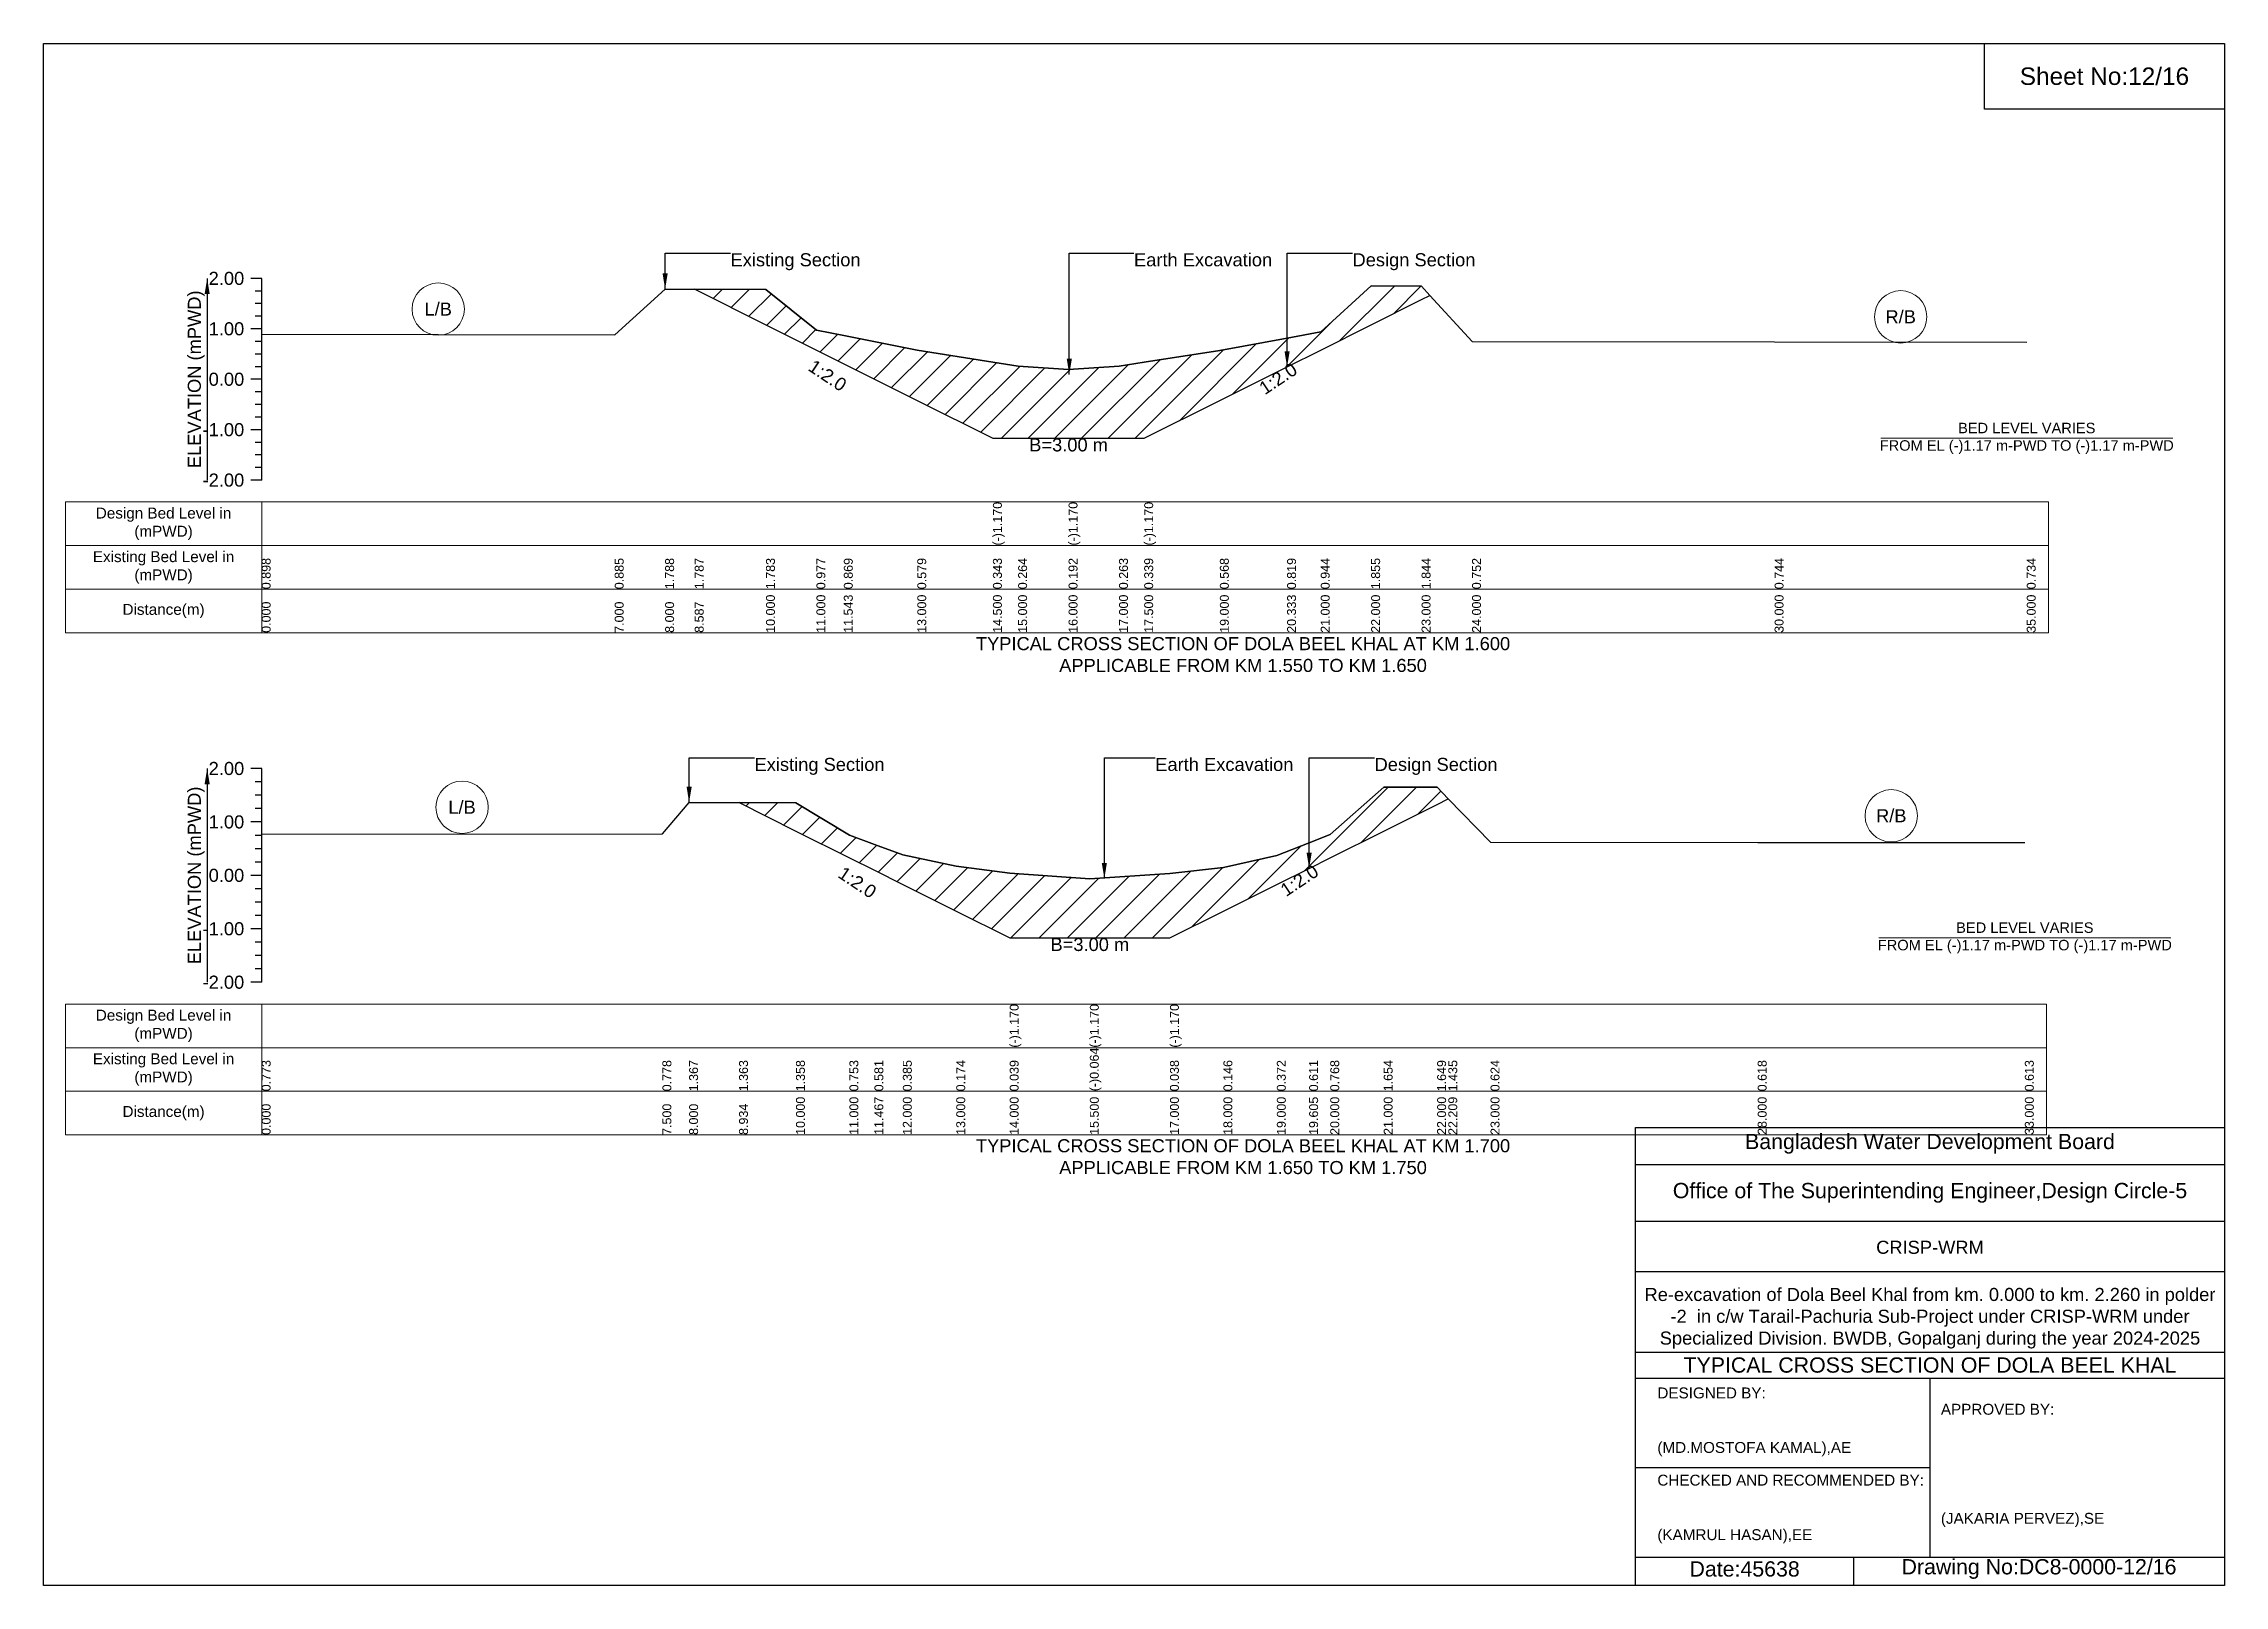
# Model space of a CAD drawing. Header units: inches. Extents: x 91000 to 258000, y -5656 to 125.
# Drawn here: x 210000 to 218000, y -5656 to 0 of the extents above; entities that cross this region are included whole.
import ezdxf

# ---------------------------------------------------------------- set-up
doc = ezdxf.new("R2010")
doc.units = ezdxf.units.IN
doc.header["$LTSCALE"] = 7
doc.header["$MEASUREMENT"] = 0
for name, color, linetype, lineweight in [('Cross section Data Border', 7, 'Continuous', 9), ('Cross Section Labels', 7, 'Continuous', 9), ('Existing_Bed_Level for Xsection', 7, 'Continuous', 25)]:
    doc.layers.add(name, color=color, linetype=linetype, lineweight=lineweight)
doc.styles.get("Standard").update_dxf_attribs({"font": 'arial.ttf'})
doc.dimstyles.get("Standard").update_dxf_attribs({"dimtxt": 0.18, "dimasz": 0.18, "dimexe": 0.18, "dimexo": 0.0625, "dimgap": 0.09, "dimtad": 0, "dimtih": 1, "dimtoh": 1, "dimdec": 4, "dimzin": 0, "dimdsep": 46, "dimtxsty": 'Standard', "dimcen": 0.09, "dimadec": 0, "dimazin": 0, "dimtfac": 1, "dimtdec": 4, "dimtofl": 0, "dimtmove": 0, "dimatfit": 3, "dimfxl": 1, "dimtolj": 1, "dimtzin": 0, "dimarcsym": 0})

msp = doc.modelspace()

# ---------------------------------------------------------------- texts
at = {"attachment_point": 5}
for s, insert, char_height in [('Sheet No:12/16', (217560, -120), 64), ('Bangladesh Water Development Board', (216920, -4036), 56), ('Office of The Superintending Engineer,Design Circle-5', (216920, -4216), 56)]:
    msp.add_mtext(s, dxfattribs=dict(at, insert=insert, char_height=char_height))
for s, insert, char_height, width, attachment_point in [('CRISP-WRM', (216920, -4416), 48, 2240, 5), ('Re-excavation of Dola Beel Khal from km. 0.000 to km. 2.260 in polder -2  in c/w Tarail-Pachuria Sub-Project under CRISP-WRM under Specialized Division. BWDB, Gopalganj during the year 2024-2025', (216920, -4676), 48, 2160, 5), ('TYPICAL CROSS SECTION OF DOLA BEEL KHAL', (216920, -4848), 56, 2240, 5), ('DESIGNED BY:^J^J^J(MD.MOSTOFA KAMAL),AE', (215920, -5056), 40, 1120, 4), ('APPROVED BY:^J^J^J^J^J^J(JAKARIA PERVEZ),SE', (216960, -5216), 40, 1120, 4), ('CHECKED AND RECOMMENDED BY:^J^J^J(KAMRUL HASAN),EE', (215920, -5376), 40, 1120, 4), ('Date:45638', (216240, -5596), 56, 1120, 5), ('Drawing No:DC8-0000-12/16', (217320, -5596), 56, 1760, 5)]:
    msp.add_mtext(s, dxfattribs=dict(insert=insert, char_height=char_height, width=width, attachment_point=attachment_point))
at = {"layer": 'Cross section Data Border', "char_height": 40, "width": 640, "attachment_point": 5}
for s, insert in [('Design Bed Level in (mPWD)', (210440, -1761.5)), ('Existing Bed Level in (mPWD)', (210440, -1921.5)), ('Distance(m)', (210440, -2081.5)), ('Design Bed Level in (mPWD)', (210440, -3603.5)), ('Existing Bed Level in (mPWD)', (210440, -3763.5)), ('Distance(m)', (210440, -3923.5))]:
    msp.add_mtext(s, dxfattribs=dict(at, insert=insert))
at = {"layer": 'Cross Section Labels'}
for s, insert, char_height, attachment_point in [('Existing Section', (212520, -769), 48, 1), ('Earth Excavation', (214000, -769), 48, 1), ('Design Section', (214801.6, -769), 48, 1), ('L/B', (211447.5, -974.1), 48, 5), ('R/B', (216812.5, -1002.3), 48, 5), ('BED LEVEL VARIES ^JFROM EL (-)1.17 m-PWD TO (-)1.17 m-PWD', (217275, -1448), 38.4, 5), ('B=3.00 m', (213760, -1448), 48, 2), ('TYPICAL CROSS SECTION OF DOLA BEEL KHAL AT KM 1.600^JAPPLICABLE FROM KM 1.550 TO KM 1.650', (214400, -2241.5), 48, 5), ('Existing Section', (212608, -2620.3), 48, 1), ('Earth Excavation', (214078, -2620.3), 48, 1), ('Design Section', (214882.5, -2620.3), 48, 1), ('L/B', (211535, -2801.5), 48, 5), ('R/B', (216778, -2832.8), 48, 5), ('BED LEVEL VARIES ^JFROM EL (-)1.17 m-PWD TO (-)1.17 m-PWD', (217268, -3280.8), 38.4, 5), ('B=3.00 m', (213838, -3280.8), 48, 2), ('TYPICAL CROSS SECTION OF DOLA BEEL KHAL AT KM 1.700^JAPPLICABLE FROM KM 1.650 TO KM 1.750', (214400, -4083.5), 48, 5)]:
    msp.add_mtext(s, dxfattribs=dict(at, insert=insert, char_height=char_height, attachment_point=attachment_point))
at = {"layer": 'Cross Section Labels', "char_height": 48, "attachment_point": 2}
for insert, rotation in [((212889.3, -1197.6), 326.30993), ((214515.3, -1209.1), 33.69007), ((212998.6, -3057.1), 326.30993), ((214593.5, -3050), 33.69007)]:
    msp.add_mtext('1:2.0', dxfattribs=dict(at, insert=insert, rotation=rotation))
at = {"layer": 'Existing_Bed_Level for Xsection', "char_height": 48, "attachment_point": 6}
for s, insert in [('2.00', (210736, -861.5)), ('1.00', (210736, -1046.5)), ('0.00', (210736, -1231.5)), ('-1.00', (210736, -1416.5)), ('-2.00', (210736, -1601.5)), ('2.00', (210736, -2659.5)), ('1.00', (210736, -2855.5)), ('0.00', (210736, -3051.5)), ('-1.00', (210736, -3247.5)), ('-2.00', (210736, -3443.5))]:
    msp.add_mtext(s, dxfattribs=dict(at, insert=insert))
at = {"layer": 'Existing_Bed_Level for Xsection', "rotation": 90}
for s, insert, char_height, attachment_point in [('ELEVATION (mPWD)', (210560, -1231.5), 48, 5), ('(-)1.170', (213482.5, -1841.5), 32.8, 1), ('(-)1.170', (213760, -1841.5), 32.8, 1), ('(-)1.170', (214037.5, -1841.5), 32.8, 1), ('0.898', (210800, -2001.5), 32.8, 1), ('0.885', (212095, -2001.5), 32.8, 1), ('1.788', (212280, -2001.5), 32.8, 1), ('1.787', (212388.6, -2001.5), 32.8, 1), ('1.783', (212650, -2001.5), 32.8, 1), ('0.977', (212835, -2001.5), 32.8, 1), ('0.869', (212935.5, -2001.5), 32.8, 1), ('0.579', (213205, -2001.5), 32.8, 1), ('0.343', (213482.5, -2001.5), 32.8, 1), ('0.264', (213575, -2001.5), 32.8, 1), ('0.192', (213760, -2001.5), 32.8, 1), ('0.263', (213945, -2001.5), 32.8, 1), ('0.339', (214037.5, -2001.5), 32.8, 1), ('0.568', (214315, -2001.5), 32.8, 1), ('0.819', (214561.6, -2001.5), 32.8, 1), ('0.944', (214685, -2001.5), 32.8, 1), ('1.855', (214870, -2001.5), 32.8, 1), ('1.844', (215055, -2001.5), 32.8, 1), ('0.752', (215240, -2001.5), 32.8, 1), ('0.744', (216350, -2001.5), 32.8, 1), ('0.734', (217275, -2001.5), 32.8, 1), ('0.000', (210800, -2161.5), 32.8, 1), ('7.000', (212095, -2161.5), 32.8, 1), ('8.000', (212280, -2161.5), 32.8, 1), ('8.587', (212388.6, -2161.5), 32.8, 1), ('10.000', (212650, -2161.5), 32.8, 1), ('11.000', (212835, -2161.5), 32.8, 1), ('11.543', (212935.5, -2161.5), 32.8, 1), ('13.000', (213205, -2161.5), 32.8, 1), ('14.500', (213482.5, -2161.5), 32.8, 1), ('15.000', (213575, -2161.5), 32.8, 1), ('16.000', (213760, -2161.5), 32.8, 1), ('17.000', (213945, -2161.5), 32.8, 1), ('17.500', (214037.5, -2161.5), 32.8, 1), ('19.000', (214315, -2161.5), 32.8, 1), ('20.333', (214561.6, -2161.5), 32.8, 1), ('21.000', (214685, -2161.5), 32.8, 1), ('22.000', (214870, -2161.5), 32.8, 1), ('23.000', (215055, -2161.5), 32.8, 1), ('24.000', (215240, -2161.5), 32.8, 1), ('30.000', (216350, -2161.5), 32.8, 1), ('35.000', (217275, -2161.5), 32.8, 1), ('ELEVATION (mPWD)', (210560, -3051.5), 48, 5), ('(-)1.170', (213544, -3683.5), 32.8, 1), ('(-)1.170', (213838, -3683.5), 32.8, 1), ('(-)1.170', (214132, -3683.5), 32.8, 1), ('0.773', (210800, -3843.5), 32.8, 1), ('0.778', (212270, -3843.5), 32.8, 1), ('1.367', (212368, -3843.5), 32.8, 1), ('1.363', (212551.1, -3843.5), 32.8, 1), ('1.358', (212760, -3843.5), 32.8, 1), ('0.753', (212956, -3843.5), 32.8, 1), ('0.581', (213047.6, -3843.5), 32.8, 1), ('0.385', (213152, -3843.5), 32.8, 1), ('0.174', (213348, -3843.5), 32.8, 1), ('0.039', (213544, -3843.5), 32.8, 1), ('(-)0.064', (213838, -3843.5), 32.8, 1), ('0.038', (214132, -3843.5), 32.8, 1), ('0.146', (214328, -3843.5), 32.8, 1), ('0.372', (214524, -3843.5), 32.8, 1), ('0.611', (214642.5, -3843.5), 32.8, 1), ('0.768', (214720, -3843.5), 32.8, 1), ('1.654', (214916, -3843.5), 32.8, 1), ('1.649', (215112, -3843.5), 32.8, 1), ('1.435', (215153, -3843.5), 32.8, 1), ('0.624', (215308, -3843.5), 32.8, 1), ('0.618', (216288, -3843.5), 32.8, 1), ('0.613', (217268, -3843.5), 32.8, 1), ('0.000', (210800, -4003.5), 32.8, 1), ('7.500', (212270, -4003.5), 32.8, 1), ('8.000', (212368, -4003.5), 32.8, 1), ('8.934', (212551.1, -4003.5), 32.8, 1), ('10.000', (212760, -4003.5), 32.8, 1), ('11.000', (212956, -4003.5), 32.8, 1), ('11.467', (213047.6, -4003.5), 32.8, 1), ('12.000', (213152, -4003.5), 32.8, 1), ('13.000', (213348, -4003.5), 32.8, 1), ('14.000', (213544, -4003.5), 32.8, 1), ('15.500', (213838, -4003.5), 32.8, 1), ('17.000', (214132, -4003.5), 32.8, 1), ('18.000', (214328, -4003.5), 32.8, 1), ('19.000', (214524, -4003.5), 32.8, 1), ('19.605', (214642.5, -4003.5), 32.8, 1), ('20.000', (214720, -4003.5), 32.8, 1), ('21.000', (214916, -4003.5), 32.8, 1), ('22.000', (215112, -4003.5), 32.8, 1), ('22.209', (215153, -4003.5), 32.8, 1), ('23.000', (215308, -4003.5), 32.8, 1), ('28.000', (216288, -4003.5), 32.8, 1), ('33.000', (217268, -4003.5), 32.8, 1)]:
    msp.add_mtext(s, dxfattribs=dict(at, insert=insert, char_height=char_height, attachment_point=attachment_point))

# ---------------------------------------------------------------- hatches: boundary and pattern name
at = {"layer": 'Existing_Bed_Level for Xsection'}
h = msp.add_hatch(dxfattribs=at)
h.set_pattern_fill('ANSI31', color=256, scale=555, style=0)
h.paths.add_polyline_path([(212388.6, -901), (212650, -1031.7), (212835, -1124.2), (212935.5, -1174.5), (213205, -1309.2), (213482.5, -1448), (213575, -1448), (213760, -1448), (213945, -1448), (214037.5, -1448), (214315, -1309.2), (214561.6, -1185.9), (214685, -1124.2), (214870, -1031.7), (215055, -939.2), (215085.7, -923.9), (215055, -890.4), (214870, -888.3), (214685, -1056.9), (214561.6, -1080.1), (214315, -1126.4), (214037.5, -1168.8), (213945, -1182.9), (213760, -1196), (213575, -1182.7), (213482.5, -1168.1), (213205, -1124.4), (212935.5, -1070.8), (212835, -1050.8), (212650, -901.7)])
h = msp.add_hatch(dxfattribs=at)
h.set_pattern_fill('ANSI31', color=256, scale=588, style=0)
h.paths.add_polyline_path([(212551.1, -2784.3), (212760, -2888.8), (212956, -2986.8), (213047.6, -3032.6), (213152, -3084.8), (213348, -3182.8), (213544, -3280.8), (213838, -3280.8), (214132, -3280.8), (214328, -3182.8), (214524, -3084.8), (214642.5, -3025.5), (214720, -2986.8), (214916, -2888.8), (215112, -2790.8), (215153, -2770.3), (215112, -2728.3), (214916, -2727.3), (214720, -2900.9), (214642.5, -2931.6), (214524, -2978.5), (214328, -3022.8), (214132, -3044), (213838, -3064), (213544, -3043.8), (213348, -3017.4), (213152, -2976), (213047.6, -2937.6), (212956, -2903.9), (212760, -2785.3)])

# ---------------------------------------------------------------- linework, layer by layer
for points in [[(210000, 0), (218000, 0), (218000, -5656), (210000, -5656)], [(217120, 0), (218000, 0), (218000, -240), (217120, -240)]]:
    msp.add_lwpolyline(points, close=True)
for points in [[(215840, -5656), (215840, -3976), (218000, -3976)], [(215840, -4112), (218000, -4112)], [(215840, -4320), (218000, -4320)], [(215840, -4504), (218000, -4504)], [(215840, -4800), (218000, -4800)], [(215840, -4896), (218000, -4896)], [(216920, -4896), (216920, -5552)], [(215840, -5224), (216920, -5224)], [(215840, -5552), (218000, -5552)], [(216640, -5552), (216640, -5656)]]:
    msp.add_lwpolyline(points)
at = {"layer": 'Cross section Data Border'}
for points in [[(210080, -1681.5), (217355, -1681.5), (217355, -2161.5), (210080, -2161.5)], [(210080, -3523.5), (217348, -3523.5), (217348, -4003.5), (210080, -4003.5)]]:
    msp.add_lwpolyline(points, close=True, dxfattribs=at)
for points in [[(210800, -1681.5), (210800, -2161.5)], [(210080, -1841.5), (217355, -1841.5)], [(210080, -2001.5), (217355, -2001.5)], [(210800, -3523.5), (210800, -4003.5)], [(210080, -3683.5), (217348, -3683.5)], [(210080, -3843.5), (217348, -3843.5)]]:
    msp.add_lwpolyline(points, dxfattribs=at)
at = {"layer": 'Cross Section Labels'}
for points in [[(216739.2, -1448), (217810.8, -1448)], [(216732.2, -3280.8), (217803.8, -3280.8)]]:
    msp.add_lwpolyline(points, dxfattribs=at)
for centre in [(211447.5, -974.1), (216812.5, -1002.3), (211535, -2801.5), (216778, -2832.8)]:
    msp.add_circle(centre, 96, dxfattribs=at)
at = {"layer": 'Existing_Bed_Level for Xsection'}
for points in [[(210800, -861.5), (210760, -861.5)], [(210800, -1601.5), (210800, -1416.5), (210800, -1231.5), (210800, -1046.5), (210800, -861.5)], [(210800, -907.8), (210776, -907.8)], [(210800, -954), (210776, -954)], [(210800, -1065.4), (212095, -1067.8), (212280, -900.7), (212388.6, -901), (212650, -901.7), (212835, -1050.8), (212935.5, -1070.8), (213205, -1124.4), (213482.5, -1168.1), (213482.5, -1168.1), (213575, -1182.7), (213760, -1196), (213760, -1196), (213945, -1182.9), (214037.5, -1168.8), (214037.5, -1168.8), (214315, -1126.4), (214561.6, -1080.1), (214685, -1056.9), (214870, -888.3), (215055, -890.4), (215085.7, -923.9), (215240, -1092.4), (216350, -1093.9), (217275, -1095.7)], [(210800, -1000.3), (210776, -1000.3)], [(210800, -1046.5), (210760, -1046.5)], [(210800, -1092.8), (210776, -1092.8)], [(210800, -1139), (210776, -1139)], [(210800, -1185.3), (210776, -1185.3)], [(210800, -1231.5), (210760, -1231.5)], [(210800, -1277.8), (210776, -1277.8)], [(210800, -1324), (210776, -1324)], [(210800, -1416.5), (210760, -1416.5)], [(210800, -1370.3), (210776, -1370.3)], [(210800, -1462.8), (210776, -1462.8)], [(210800, -1509), (210776, -1509)], [(210800, -1555.3), (210776, -1555.3)], [(210800, -1601.5), (210760, -1601.5)], [(210800, -2659.5), (210760, -2659.5)], [(210800, -2708.5), (210776, -2708.5)], [(210800, -3443.5), (210800, -3247.5), (210800, -3051.5), (210800, -2855.5), (210800, -2659.5)], [(210800, -2757.5), (210776, -2757.5)], [(210800, -2899.9), (212270, -2899), (212368, -2783.5), (212551.1, -2784.3), (212760, -2785.3), (212956, -2903.9), (213047.6, -2937.6), (213152, -2976), (213348, -3017.4), (213544, -3043.8), (213544, -3043.8), (213838, -3064), (213838, -3064), (214132, -3044), (214132, -3044), (214328, -3022.8), (214524, -2978.5), (214642.5, -2931.6), (214720, -2900.9), (214916, -2727.3), (215112, -2728.3), (215153, -2770.3), (215308, -2929.2), (216288, -2930.3), (217268, -2931.3)], [(210800, -2855.5), (210760, -2855.5)], [(210800, -2806.5), (210776, -2806.5)], [(210800, -2904.5), (210776, -2904.5)], [(210800, -2953.5), (210776, -2953.5)], [(210800, -3002.5), (210776, -3002.5)], [(210800, -3051.5), (210760, -3051.5)], [(210800, -3100.5), (210776, -3100.5)], [(210800, -3149.5), (210776, -3149.5)], [(210800, -3198.5), (210776, -3198.5)], [(210800, -3247.5), (210760, -3247.5)], [(210800, -3296.5), (210776, -3296.5)], [(210800, -3345.5), (210776, -3345.5)], [(210800, -3394.5), (210776, -3394.5)], [(210800, -3443.5), (210760, -3443.5)]]:
    msp.add_lwpolyline(points, dxfattribs=at)
for points in [[(212388.6, -901), (212650, -1031.7), (212835, -1124.2), (212935.5, -1174.5), (213205, -1309.2), (213482.5, -1448), (213482.5, -1448), (213575, -1448), (213760, -1448), (213760, -1448), (213945, -1448), (214037.5, -1448), (214037.5, -1448), (214315, -1309.2), (214561.6, -1185.9), (214685, -1124.2), (214870, -1031.7), (215055, -939.2), (215085.7, -923.9), (215055, -890.4), (214870, -888.3), (214685, -1056.9), (214561.6, -1080.1), (214315, -1126.4), (214037.5, -1168.8), (214037.5, -1168.8), (213945, -1182.9), (213760, -1196), (213760, -1196), (213575, -1182.7), (213482.5, -1168.1), (213482.5, -1168.1), (213205, -1124.4), (212935.5, -1070.8), (212835, -1050.8), (212650, -901.7)], [(212551.1, -2784.3), (212760, -2888.8), (212956, -2986.8), (213047.6, -3032.6), (213152, -3084.8), (213348, -3182.8), (213544, -3280.8), (213544, -3280.8), (213838, -3280.8), (213838, -3280.8), (214132, -3280.8), (214132, -3280.8), (214328, -3182.8), (214524, -3084.8), (214642.5, -3025.5), (214720, -2986.8), (214916, -2888.8), (215112, -2790.8), (215153, -2770.3), (215153, -2770.3), (215153, -2770.3), (215112, -2728.3), (214916, -2727.3), (214720, -2900.9), (214642.5, -2931.6), (214524, -2978.5), (214328, -3022.8), (214132, -3044), (214132, -3044), (213838, -3064), (213838, -3064), (213544, -3043.8), (213544, -3043.8), (213348, -3017.4), (213152, -2976), (213047.6, -2937.6), (212956, -2903.9), (212760, -2785.3)]]:
    msp.add_lwpolyline(points, close=True, dxfattribs=at)

msp.set_redraw_order([(e.dxf.handle, doc.entitydb.next_handle()) for e in msp.query("TEXT MTEXT ATTDEF DIMENSION ARC_DIMENSION")])  # texts and dimensions are drawn at this point

# ---------------------------------------------------------------- leaders
at = {"layer": 'Cross Section Labels', "annotation_type": 0, "has_hookline": 1, "hookline_direction": 0}
for points, text_width in [([(212280, -900.7), (212280, -769), (212519.9, -769)], 467.2), ([(213762.6, -1213.3), (213762.6, -769), (213999.9, -769)], 497), ([(214561.6, -1185.9), (214561.6, -769), (214801.5, -769)], 441.2), ([(212368, -2783.5), (212368, -2620.3), (212607.9, -2620.3)], 467.2), ([(213891.2, -3063.1), (213891.2, -2620.3), (214077.9, -2620.3)], 497), ([(214642.5, -3025.5), (214642.5, -2620.3), (214882.4, -2620.3)], 441.2)]:
    msp.add_leader(points, dimstyle='Standard', override={"dimasz": 57.6}, dxfattribs=dict(at, text_width=text_width))
at = {"layer": 'Existing_Bed_Level for Xsection'}
for points in [[(210600, -861.5), (210600, -1601.5)], [(210600, -2659.5), (210600, -3443.5)]]:
    msp.add_leader(points, dimstyle='Standard', override={"dimasz": 57.6}, dxfattribs=at)

doc.saveas('drawing.dxf')
